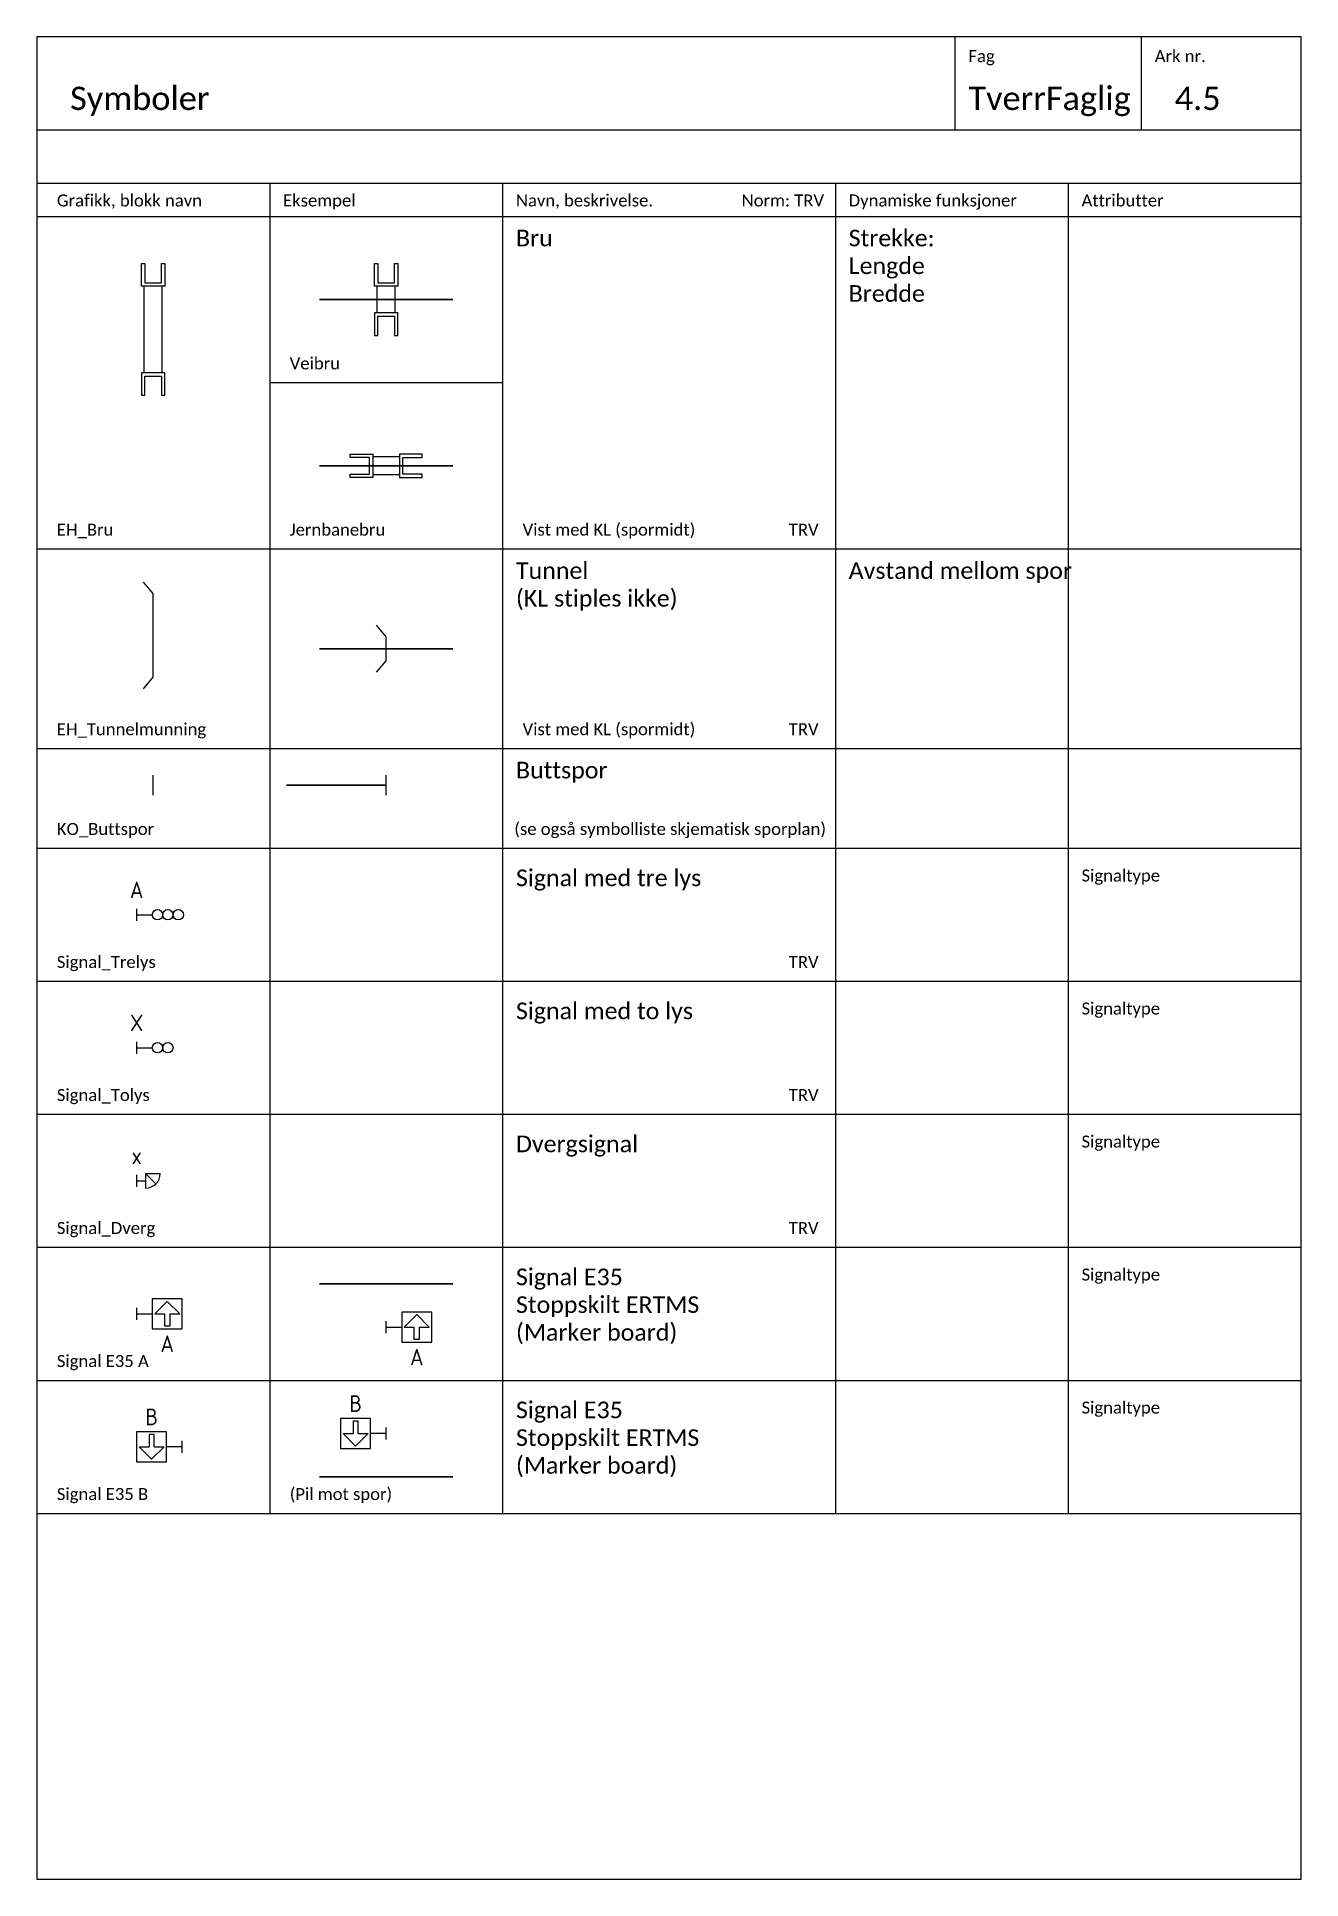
# Model space of a CAD drawing. Header units: millimetres. Extents: x -120 to 1240, y -2156 to 277.
# Drawn here: x 840 to 1030, y -921 to -644 of the extents above; entities that cross this region are included whole.
import ezdxf
from ezdxf.enums import TextEntityAlignment as Align

# ---------------------------------------------------------------- set-up
doc = ezdxf.new("R2010")
doc.units = ezdxf.units.MM
for name, color, linetype in [('JBTEH_ATT_Tekst', 2, 'Continuous'), ('JBTEH_Komponenter', 4, 'Continuous'), ('RAMME', 5, 'Continuous'), ('RAMME SYMBOLER', 4, 'Continuous'), ('RAMME TEKST', 7, 'Continuous')]:
    doc.layers.add(name, color=color, linetype=linetype)
doc.layers.add('JBTEH_KTL_Sort', color=7, linetype='Continuous', lineweight=35)
doc.styles.add('Calibri', font='calibri.ttf')
doc.styles.add('ISO25', font='isocp.shx', dxfattribs={"width": 0.9, "height": 2.5})

msp = doc.modelspace()

# ---------------------------------------------------------------- texts
at = {"layer": 'RAMME TEKST', "linetype": 'ByBlock', "style": 'Calibri'}
for s, height, p in [('Fag', 1.8, (980, -647.8)), ('Ark nr.', 1.8, (1008, -647.8)), ('Symboler', 3.5, (845, -655)), ('TverrFaglig', 3.5, (980, -655)), ('4.5', 3.5, (1011, -655)), ('Grafikk, blokk navn', 1.8, (843, -669.5)), ('Eksempel', 1.8, (877, -669.5)), ('Navn, beskrivelse.                     Norm: TRV', 1.8, (912, -669.5)), ('Dynamiske funksjoner', 1.8, (962, -669.5)), ('Attributter', 1.8, (997, -669.5)), ('Veibru', 1.8, (878, -694)), ('EH_Bru', 1.8, (843, -719)), ('Jernbanebru', 1.8, (878, -719)), ('Vist med KL (spormidt)', 1.8, (913, -719)), ('TRV', 1.8, (953, -719)), ('EH_Tunnelmunning', 1.8, (843, -749)), ('Vist med KL (spormidt)', 1.8, (913, -749)), ('TRV', 1.8, (953, -749)), ('(se også symbolliste skjematisk sporplan)', 1.8, (911.75, -764)), ('Signaltype', 1.8, (997, -771)), ('Signal_Trelys ', 1.8, (843, -784)), ('TRV', 1.8, (953, -784)), ('Signaltype', 1.8, (997, -791)), ('Signal_Tolys ', 1.8, (843, -804)), ('TRV', 1.8, (953, -804)), ('Signaltype', 1.8, (997, -811)), ('Signal_Dverg', 1.8, (843, -824)), ('TRV', 1.8, (953, -824)), ('Signaltype', 1.8, (997, -831)), ('Signal E35 A', 1.8, (843, -844)), ('Signaltype', 1.8, (997, -851)), ('Signal E35 B', 1.8, (843, -864)), ('(Pil mot spor)', 1.8, (878, -864))]:
    msp.add_text(s, height=height, dxfattribs=at).set_placement(p)
at = {"layer": 'RAMME TEKST', "style": 'Calibri'}
for s, height, p in [('Buttspor', 2.5, (912, -755.5)), ('KO_Buttspor', 1.8, (843, -764))]:
    msp.add_text(s, height=height, dxfattribs=at).set_placement(p)
at = {"layer": 'RAMME TEKST', "linetype": 'ByBlock', "char_height": 2.5, "attachment_point": 1, "style": 'Calibri'}
for s, insert, width in [('Bru', (912, -673), 46), ('Strekke:\\PLengde\\PBredde', (962, -673), 33), ('Tunnel\\P(KL stiples ikke)', (912, -723), 46), ('Avstand mellom spor', (962, -723), 33), ('Signal med tre lys', (912, -769.2), 46), ('Signal med to lys', (912, -789.2), 46), ('Dvergsignal', (912, -809.2), 46), ('Signal E35\\PStoppskilt ERTMS\\P(Marker board)', (912, -829.2), 46), ('Signal E35\\PStoppskilt ERTMS\\P(Marker board)', (912, -849.2), 46)]:
    msp.add_mtext(s, dxfattribs=dict(at, insert=insert, width=width))

# ---------------------------------------------------------------- blocks, each defined once
blk = doc.blocks.new('*U84')
at = {"color": 0, "linetype": 'ByBlock'}
for p, q in [((-1.35, -11), (-1.35, 2)), ((1.35, -11), (1.35, 2))]:
    blk.add_line(p, q, dxfattribs=at)
for points in [[(-1.75, 2), (-1.75, 5.4), (-1.25, 5.4), (-1.25, 2.5), (1.25, 2.5), (1.25, 5.4), (1.75, 5.4), (1.75, 2), (-1.75, 2)], [(-1.75, -11), (-1.75, -14.4), (-1.25, -14.4), (-1.25, -11.5), (1.25, -11.5), (1.25, -14.4), (1.75, -14.4), (1.75, -11), (-1.75, -11)]]:
    blk.add_lwpolyline(points, dxfattribs=at)
blk = doc.blocks.new('*U99')
at = {"color": 5}
blk.add_lwpolyline([(-1.45, -12.52), (0, -10.8), (0, 1.8), (-1.45, 3.52)], dxfattribs=at)
blk = doc.blocks.new('*U83')
at = {"color": 0, "linetype": 'ByBlock'}
for p, q in [((-1.35, -2), (-1.35, 2)), ((1.35, -2), (1.35, 2))]:
    blk.add_line(p, q, dxfattribs=at)
for points in [[(-1.75, 2), (-1.75, 5.4), (-1.25, 5.4), (-1.25, 2.5), (1.25, 2.5), (1.25, 5.4), (1.75, 5.4), (1.75, 2), (-1.75, 2)], [(-1.75, -2), (-1.75, -5.4), (-1.25, -5.4), (-1.25, -2.5), (1.25, -2.5), (1.25, -5.4), (1.75, -5.4), (1.75, -2), (-1.75, -2)]]:
    blk.add_lwpolyline(points, dxfattribs=at)
blk = doc.blocks.new('*U98')
at = {"color": 5}
blk.add_lwpolyline([(-1.45, -3.52), (0, -1.8), (0, 1.8), (-1.45, 3.52)], dxfattribs=at)
blk = doc.blocks.new('Signal_Trelys')
for p, q in [((0, -0.9), (0, 0.9)), ((0, 0), (2.34375, 0))]:
    blk.add_line(p, q)
for centre in [(3.125, 0), (4.6875, 0), (6.25, 0)]:
    blk.add_circle(centre, 0.78125)
at = {"layer": 'JBTEH_ATT_Tekst', "style": 'ISO25'}
blk.add_attdef('Signaltype', text='', height=2.5, dxfattribs=at).set_placement((0, 2.5), align=Align.CENTER)
blk = doc.blocks.new('Signal_Tolys')
for p, q in [((0, -0.9), (0, 0.9)), ((0, 0), (2.34375, 0))]:
    blk.add_line(p, q)
for centre in [(3.125, 0), (4.6875, 0)]:
    blk.add_circle(centre, 0.78125)
at = {"layer": 'JBTEH_ATT_Tekst', "style": 'ISO25'}
blk.add_attdef('Signaltype', text='', height=2.5, dxfattribs=at).set_placement((0, 2.5), align=Align.CENTER)
blk = doc.blocks.new('KO_Buttspor')
blk.add_line((0, -1.5), (0, 1.5))
blk = doc.blocks.new('Signal_Dverg')
for p, q in [((0, -0.9), (0, 0.9)), ((0, 0), (1.34, 0)), ((1.34, 1.1), (1.34, -1.1)), ((1.34, 1.1), (3.54, 1.1)), ((1.34, 1.1), (2.9, -0.46))]:
    blk.add_line(p, q)
blk.add_arc((1.34, 1.1), 2.2, 270, 0)
at = {"layer": 'JBTEH_ATT_Tekst', "style": 'ISO25'}
blk.add_attdef('Signaltype', text='', height=2.5, dxfattribs=at).set_placement((0, 2.5), align=Align.CENTER)
blk = doc.blocks.new('Signal E35 B')
for p, q in [((0, 0), (-2.34375, 0)), ((0, -0.9), (0, 0.9)), ((-6.46875, 0), (-4.96875, 0)), ((-6.46875, 0), (-4.59375, -1.875)), ((-4.59375, -1.875), (-2.71875, 0)), ((-4.21875, 0), (-2.71875, 0))]:
    blk.add_line(p, q)
blk.add_lwpolyline([(-6.84375, -2.25), (-2.34375, -2.25), (-2.34375, 2.25), (-6.84375, 2.25)], close=True)
blk.add_lwpolyline([(-4.21875, 0), (-4.21875, 1.875), (-4.96875, 1.875), (-4.96875, 0)])
at = {"layer": 'JBTEH_ATT_Tekst', "style": 'ISO25'}
blk.add_attdef('Signaltype', text='', height=2.5, dxfattribs=at).set_placement((-4.59375, 3.25), align=Align.CENTER)
blk = doc.blocks.new('Signal E35 A')
for p, q in [((0, -0.9), (0, 0.9)), ((0, 0), (2.34375, 0)), ((2.71875, 0), (4.59375, 1.875)), ((4.59375, 1.875), (6.46875, 0)), ((2.71875, 0), (4.21875, 0)), ((4.96875, 0), (6.46875, 0))]:
    blk.add_line(p, q)
blk.add_lwpolyline([(2.34375, -2.25), (6.84375, -2.25), (6.84375, 2.25), (2.34375, 2.25)], close=True)
blk.add_lwpolyline([(4.96875, 0), (4.96875, -1.875), (4.21875, -1.875), (4.21875, 0)])
at = {"layer": 'JBTEH_ATT_Tekst', "style": 'ISO25'}
blk.add_attdef('Signaltype', text='', height=2.5, dxfattribs=at).set_placement((4.59375, -5.75), align=Align.CENTER)

# ---------------------------------------------------------------- linework, layer by layer
at = {"layer": 'JBTEH_KTL_Sort'}
msp.add_line((892.5, -756.5), (877.5, -756.5), dxfattribs=at)
for points in [[(902.5, -683.5), (882.5, -683.5)], [(902.5, -708.5), (882.5, -708.5)], [(902.5, -736), (882.5, -736)], [(902.5, -831.5), (882.5, -831.5)], [(902.5, -860.5), (882.5, -860.5)]]:
    msp.add_lwpolyline(points, dxfattribs=at)
at = {"layer": 'RAMME'}
msp.add_lwpolyline([(1030, -644), (840, -644), (840, -921), (1030, -921)], close=True, dxfattribs=at)
msp.add_lwpolyline([(840, -658), (1030, -658)], dxfattribs=at)
at = {"layer": 'RAMME SYMBOLER'}
for p, q in [((978, -658), (978, -644)), ((1006, -658), (1006, -644)), ((840, -666), (1030, -666)), ((875, -666), (875, -866)), ((910, -666), (910, -866)), ((960, -666), (960, -866)), ((995, -666), (995, -866)), ((840, -671), (1030, -671)), ((910, -696), (875, -696)), ((840, -721), (1030, -721)), ((840, -751), (1030, -751)), ((840, -766), (1030, -766)), ((840, -786), (1030, -786)), ((840, -806), (1030, -806)), ((840, -826), (1030, -826)), ((840, -846), (1030, -846)), ((840, -866), (1030, -866))]:
    msp.add_line(p, q, dxfattribs=at)

# ---------------------------------------------------------------- block references
at = {"layer": 'JBTEH_Komponenter'}
for name, p in [('*U84', (857.5, -683.5)), ('*U83', (892.5, -683.5)), ('*U99', (857.5, -729.5)), ('*U98', (892.5, -736)), ('KO_Buttspor', (857.5, -756.5)), ('KO_Buttspor', (892.5, -756.5))]:
    msp.add_blockref(name, p, dxfattribs=at)
at = {"layer": 'JBTEH_Komponenter', "rotation": 90}
msp.add_blockref('*U83', (892.5, -708.5), dxfattribs=at)
at = {"layer": 'JBTEH_Komponenter'}
for name, p, values in [('Signal_Trelys', (855, -776), {'Signaltype': 'A'}), ('Signal_Tolys', (855, -796), {'Signaltype': 'X'}), ('Signal_Dverg', (855, -816), {'Signaltype': 'x'}), ('Signal E35 A', (855, -836), {'Signaltype': 'A'}), ('Signal E35 A', (892.5, -838), {'Signaltype': 'A'}), ('Signal E35 B', (861.84, -856), {'Signaltype': 'B'}), ('Signal E35 B', (892.5, -854), {'Signaltype': 'B'})]:
    msp.add_blockref(name, p, dxfattribs=at).add_auto_attribs(values)

msp.set_redraw_order([(e.dxf.handle, doc.entitydb.next_handle()) for e in msp.query("TEXT MTEXT ATTDEF DIMENSION ARC_DIMENSION")])  # texts and dimensions are drawn at this point

doc.saveas('drawing.dxf')
